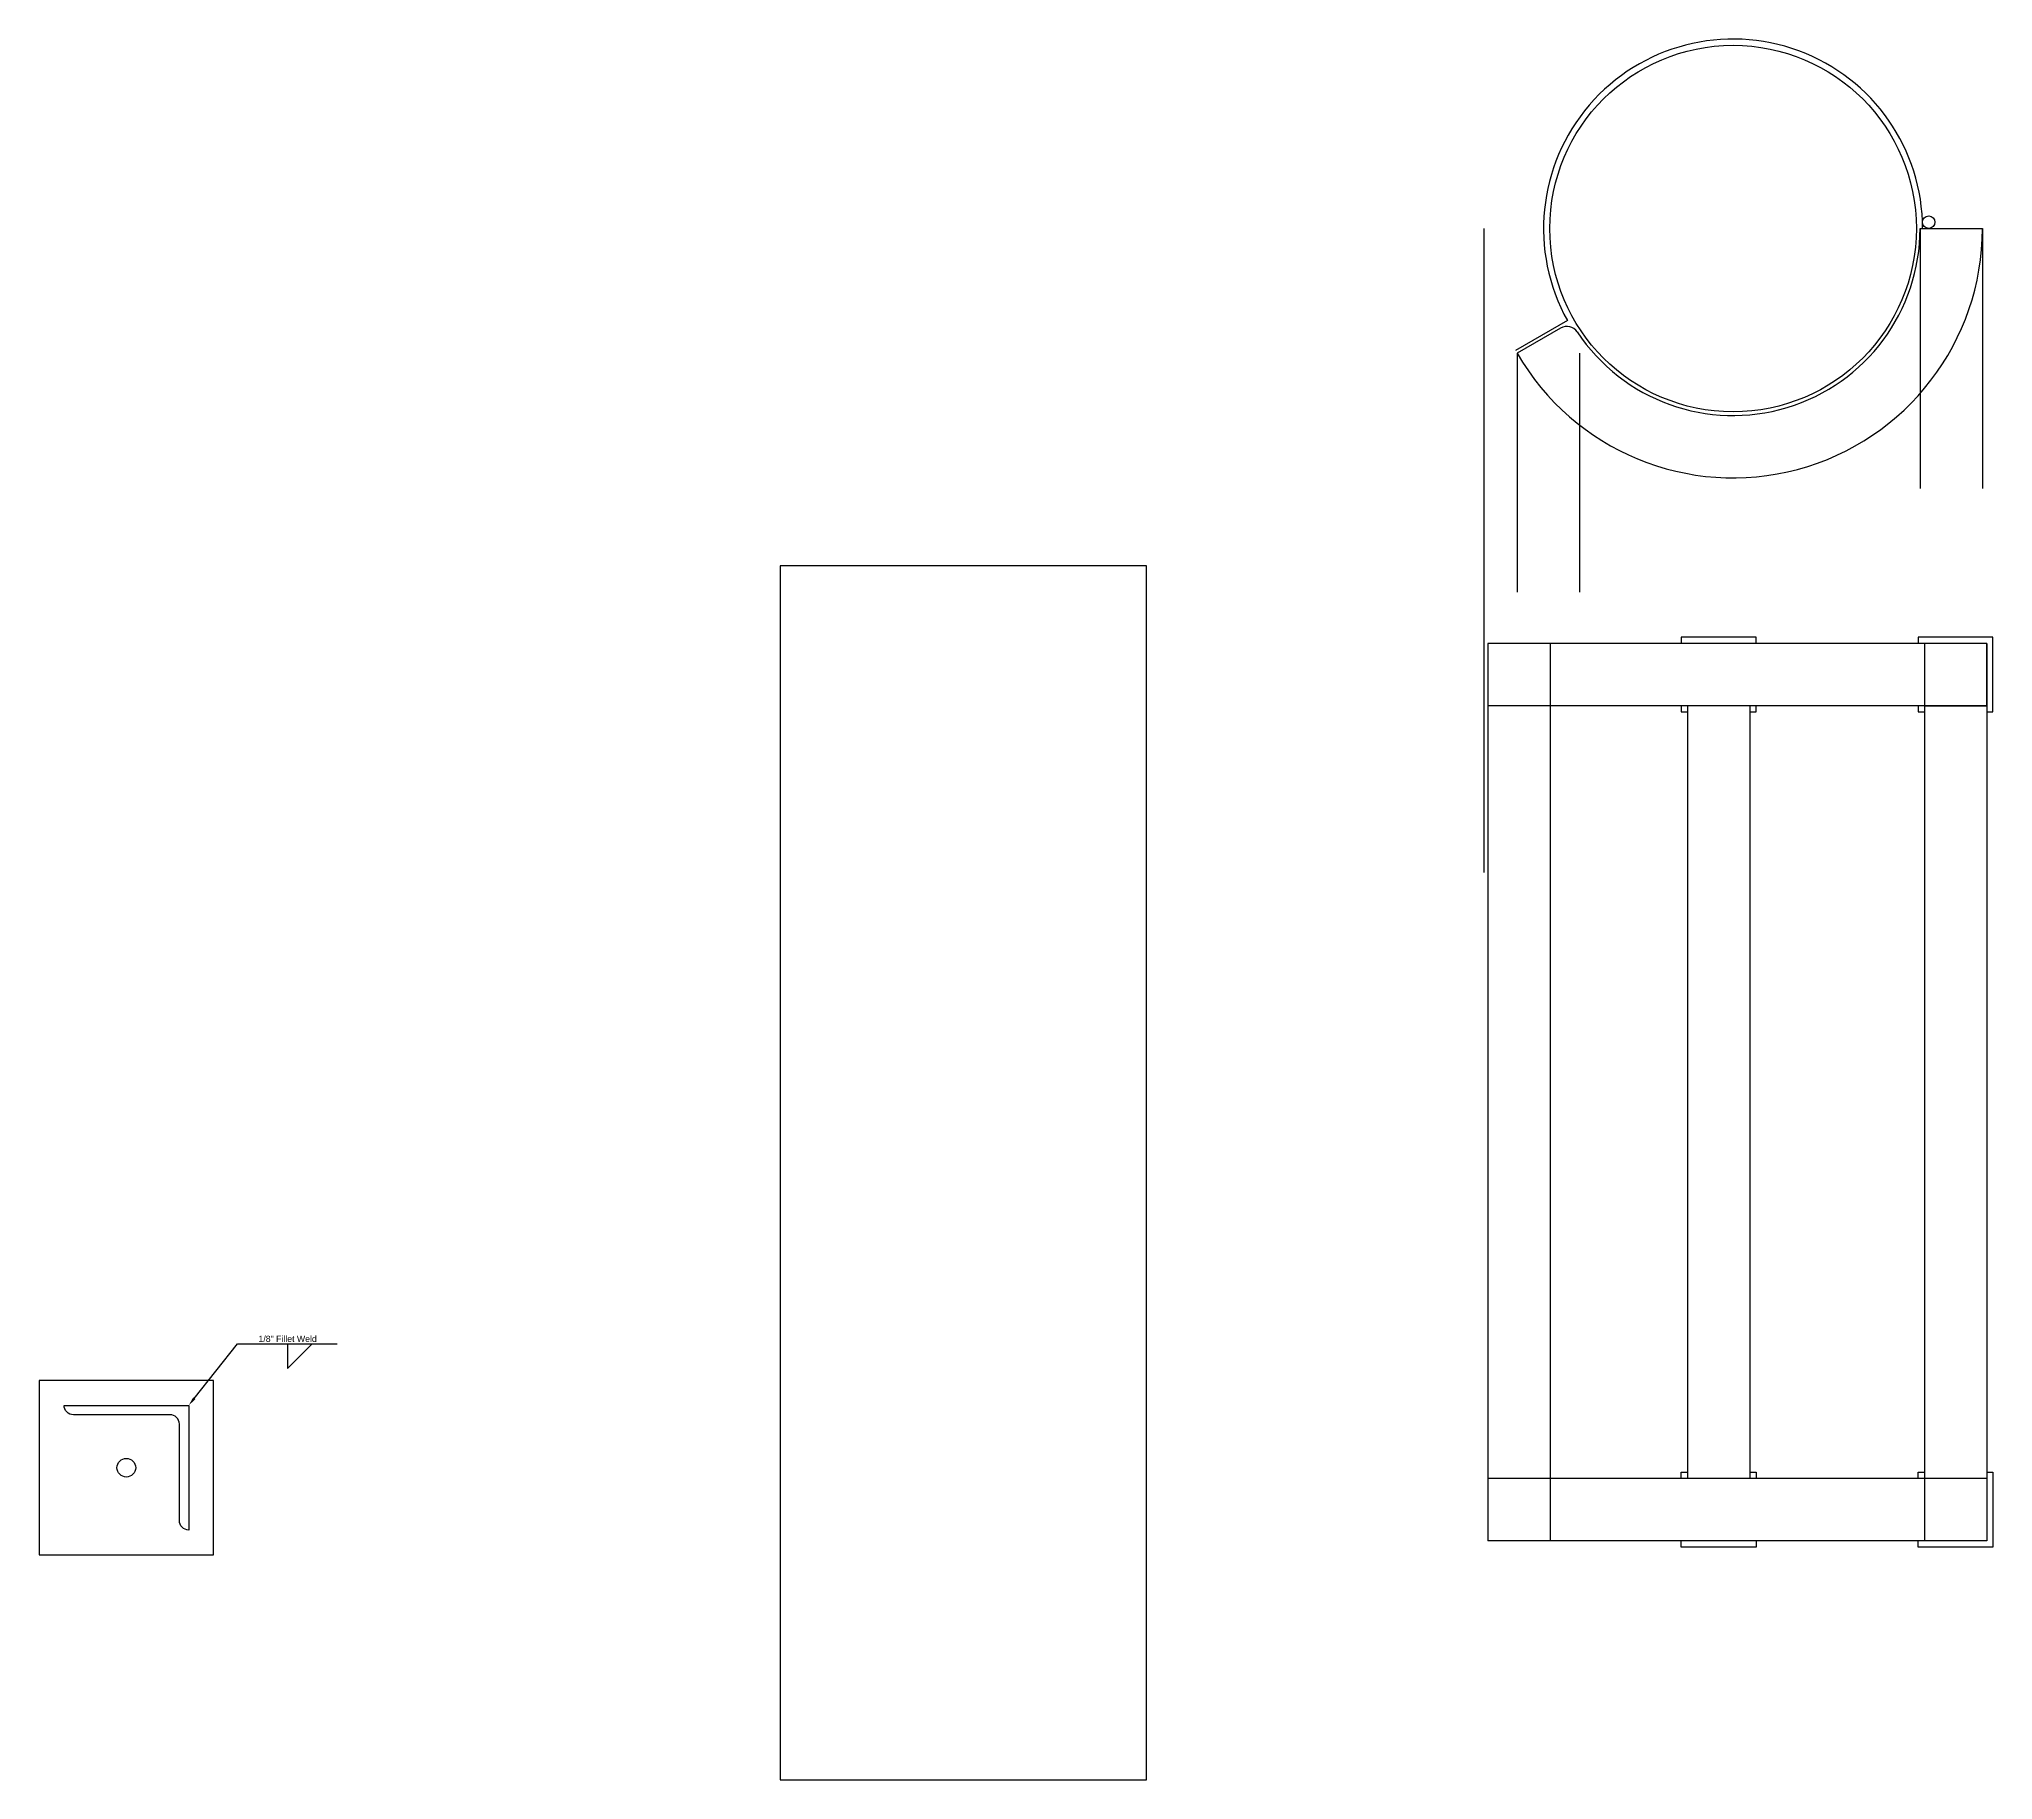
# Model space of a CAD drawing. Header units: inches. Extents: x -177 to 2825, y -2046 to -803.
# Drawn here: x 170.9 to 249.3, y -1357.2 to -1287.4 of the extents above; entities that cross this region are included whole.
import ezdxf
from ezdxf import colors
from ezdxf.entities.mleader import LeaderData, LeaderLine
from ezdxf.math import Vec2, Vec3

# ---------------------------------------------------------------- set-up
doc = ezdxf.new("R2010")
doc.units = ezdxf.units.IN
doc.header["$MEASUREMENT"] = 0
doc.layers.add('Sewage Line', color=3, linetype='Continuous')
doc.styles.get("Standard").update_dxf_attribs({"font": 'arial.ttf'})

msp = doc.modelspace()

# ---------------------------------------------------------------- texts
at = {"layer": 'Sewage Line'}
msp.add_text('1/8" Fillet Weld', height=0.25, dxfattribs=at).set_placement((179.711, -1339.655))

# ---------------------------------------------------------------- linework, layer by layer
at = {"layer": 'Sewage Line'}
for p, q in [((228.839, -1294.995), (228.839, -1320.824)), ((246.339, -1294.995), (246.339, -1305.423)), ((246.339, -1294.995), (248.839, -1294.995)), ((248.839, -1294.995), (248.839, -1305.423)), ((232.195, -1298.687), (230.116, -1299.887)), ((231.917, -1298.991), (230.179, -1299.995)), ((230.179, -1299.995), (230.179, -1309.582)), ((232.679, -1299.995), (232.679, -1309.582)), ((200.623, -1308.521), (200.623, -1357.221)), ((215.323, -1308.521), (200.623, -1308.521)), ((215.323, -1357.221), (215.323, -1308.521)), ((249.009, -1311.633), (229.009, -1311.633)), ((229.009, -1311.633), (229.009, -1347.633)), ((231.509, -1311.633), (231.509, -1347.633)), ((246.509, -1311.633), (246.509, -1347.633)), ((249.009, -1311.633), (249.009, -1347.633)), ((249.009, -1314.133), (229.009, -1314.133)), ((237.009, -1314.133), (237.009, -1345.133)), ((239.509, -1314.133), (239.509, -1345.133)), ((178.868, -1339.723), (182.868, -1339.723)), ((180.868, -1340.723), (181.868, -1339.723)), ((180.868, -1339.723), (180.868, -1340.723)), ((249.009, -1345.133), (229.009, -1345.133)), ((249.009, -1347.633), (229.009, -1347.633)), ((200.623, -1357.221), (215.323, -1357.221))]:
    msp.add_line(p, q, dxfattribs=at)
for points in [[(239.759, -1311.633), (239.759, -1311.383), (236.759, -1311.383), (236.759, -1311.633)], [(249.009, -1314.383), (249.259, -1314.383), (249.259, -1311.383), (246.259, -1311.383), (246.259, -1311.633)], [(236.759, -1314.133), (236.759, -1314.383), (237.009, -1314.383)], [(239.509, -1314.383), (239.759, -1314.383), (239.759, -1314.133)], [(246.259, -1314.133), (246.259, -1314.383), (246.509, -1314.383)], [(236.759, -1345.133), (236.759, -1344.883), (237.009, -1344.883)], [(239.509, -1344.883), (239.759, -1344.883), (239.759, -1345.133)], [(249.009, -1344.883), (249.259, -1344.883), (249.259, -1347.883), (246.259, -1347.883), (246.259, -1347.633)], [(246.259, -1345.133), (246.259, -1344.883), (246.509, -1344.883)], [(239.759, -1347.633), (239.759, -1347.883), (236.759, -1347.883), (236.759, -1347.633)]]:
    msp.add_lwpolyline(points, dxfattribs=at)
for points in [[(249.009, -1311.633), (246.509, -1311.633), (246.509, -1314.133), (249.009, -1314.133)], [(177.912, -1341.198), (170.912, -1341.198), (170.912, -1348.198), (177.912, -1348.198)]]:
    msp.add_lwpolyline(points, close=True, dxfattribs=at)
msp.add_lwpolyline([(176.912, -1347.198), (176.912, -1347.198, -0.414214), (176.537, -1346.823), (176.537, -1342.948, 0.414214), (176.162, -1342.573), (172.287, -1342.573, -0.414214), (171.912, -1342.198), (171.912, -1342.198), (176.912, -1342.198)], format="xyb", close=True, dxfattribs=at)
for centre, radius in [((238.839, -1294.995), 7.35), ((246.684, -1294.737), 0.25), ((174.412, -1344.698), 0.375)]:
    msp.add_circle(centre, radius, dxfattribs=at)
for centre, radius, start, end in [((238.839, -1294.995), 7.6, 0, 209.05759), ((238.839, -1294.995), 10, 210, 0), ((238.839, -1294.995), 7.5, 213.58332, 0), ((232.174, -1299.42), 0.5, 33.58332, 120)]:
    msp.add_arc(centre, radius, start, end, dxfattribs=at)

msp.set_redraw_order([(e.dxf.handle, doc.entitydb.next_handle()) for e in msp.query("TEXT MTEXT ATTDEF DIMENSION ARC_DIMENSION")])  # texts and dimensions are drawn at this point

# ---------------------------------------------------------------- leaders
ml = msp.add_multileader_mtext('Standard', dxfattribs=at)
ml.set_content('', color=256)
ml.set_leader_properties()
ml.build(insert=Vec2(0, 0))
ml.multileader.update_dxf_attribs({"dogleg_length": 0.36, "arrow_head_size": 0.36})
ctx = ml.context
ctx.base_point, ctx.char_height, ctx.arrow_head_size, ctx.landing_gap_size, ctx.plane_origin = Vec3(179.588, -1339.723), 0.36, 0.36, 0.18, Vec3(176.912, -1342.198)
notes = []
notes.append((ctx, [(0, (1, 1, 0), (178.868, -1339.723), (1, 0), 0.72, [(0, [(176.912, -1342.198)], 0, [])])]))
ctx.mtext.insert, ctx.mtext.flow_direction = Vec3(179.768, -1339.543), 5
for ctx, leaders in notes:
    for number, flags, end, landing, length, lines in leaders:
        leader = LeaderData()
        leader.index, (leader.has_last_leader_line, leader.has_dogleg_vector, leader.attachment_direction) = number, flags
        leader.last_leader_point, leader.dogleg_vector, leader.dogleg_length = Vec3(end), Vec3(landing), length
        for number, points, colour, breaks in lines:
            line = LeaderLine()
            line.index, line.vertices, line.color, line.breaks = number, Vec3.list(points), colors.encode_raw_color(colour), breaks
            leader.lines.append(line)
        ctx.leaders.append(leader)

doc.saveas('drawing.dxf')
